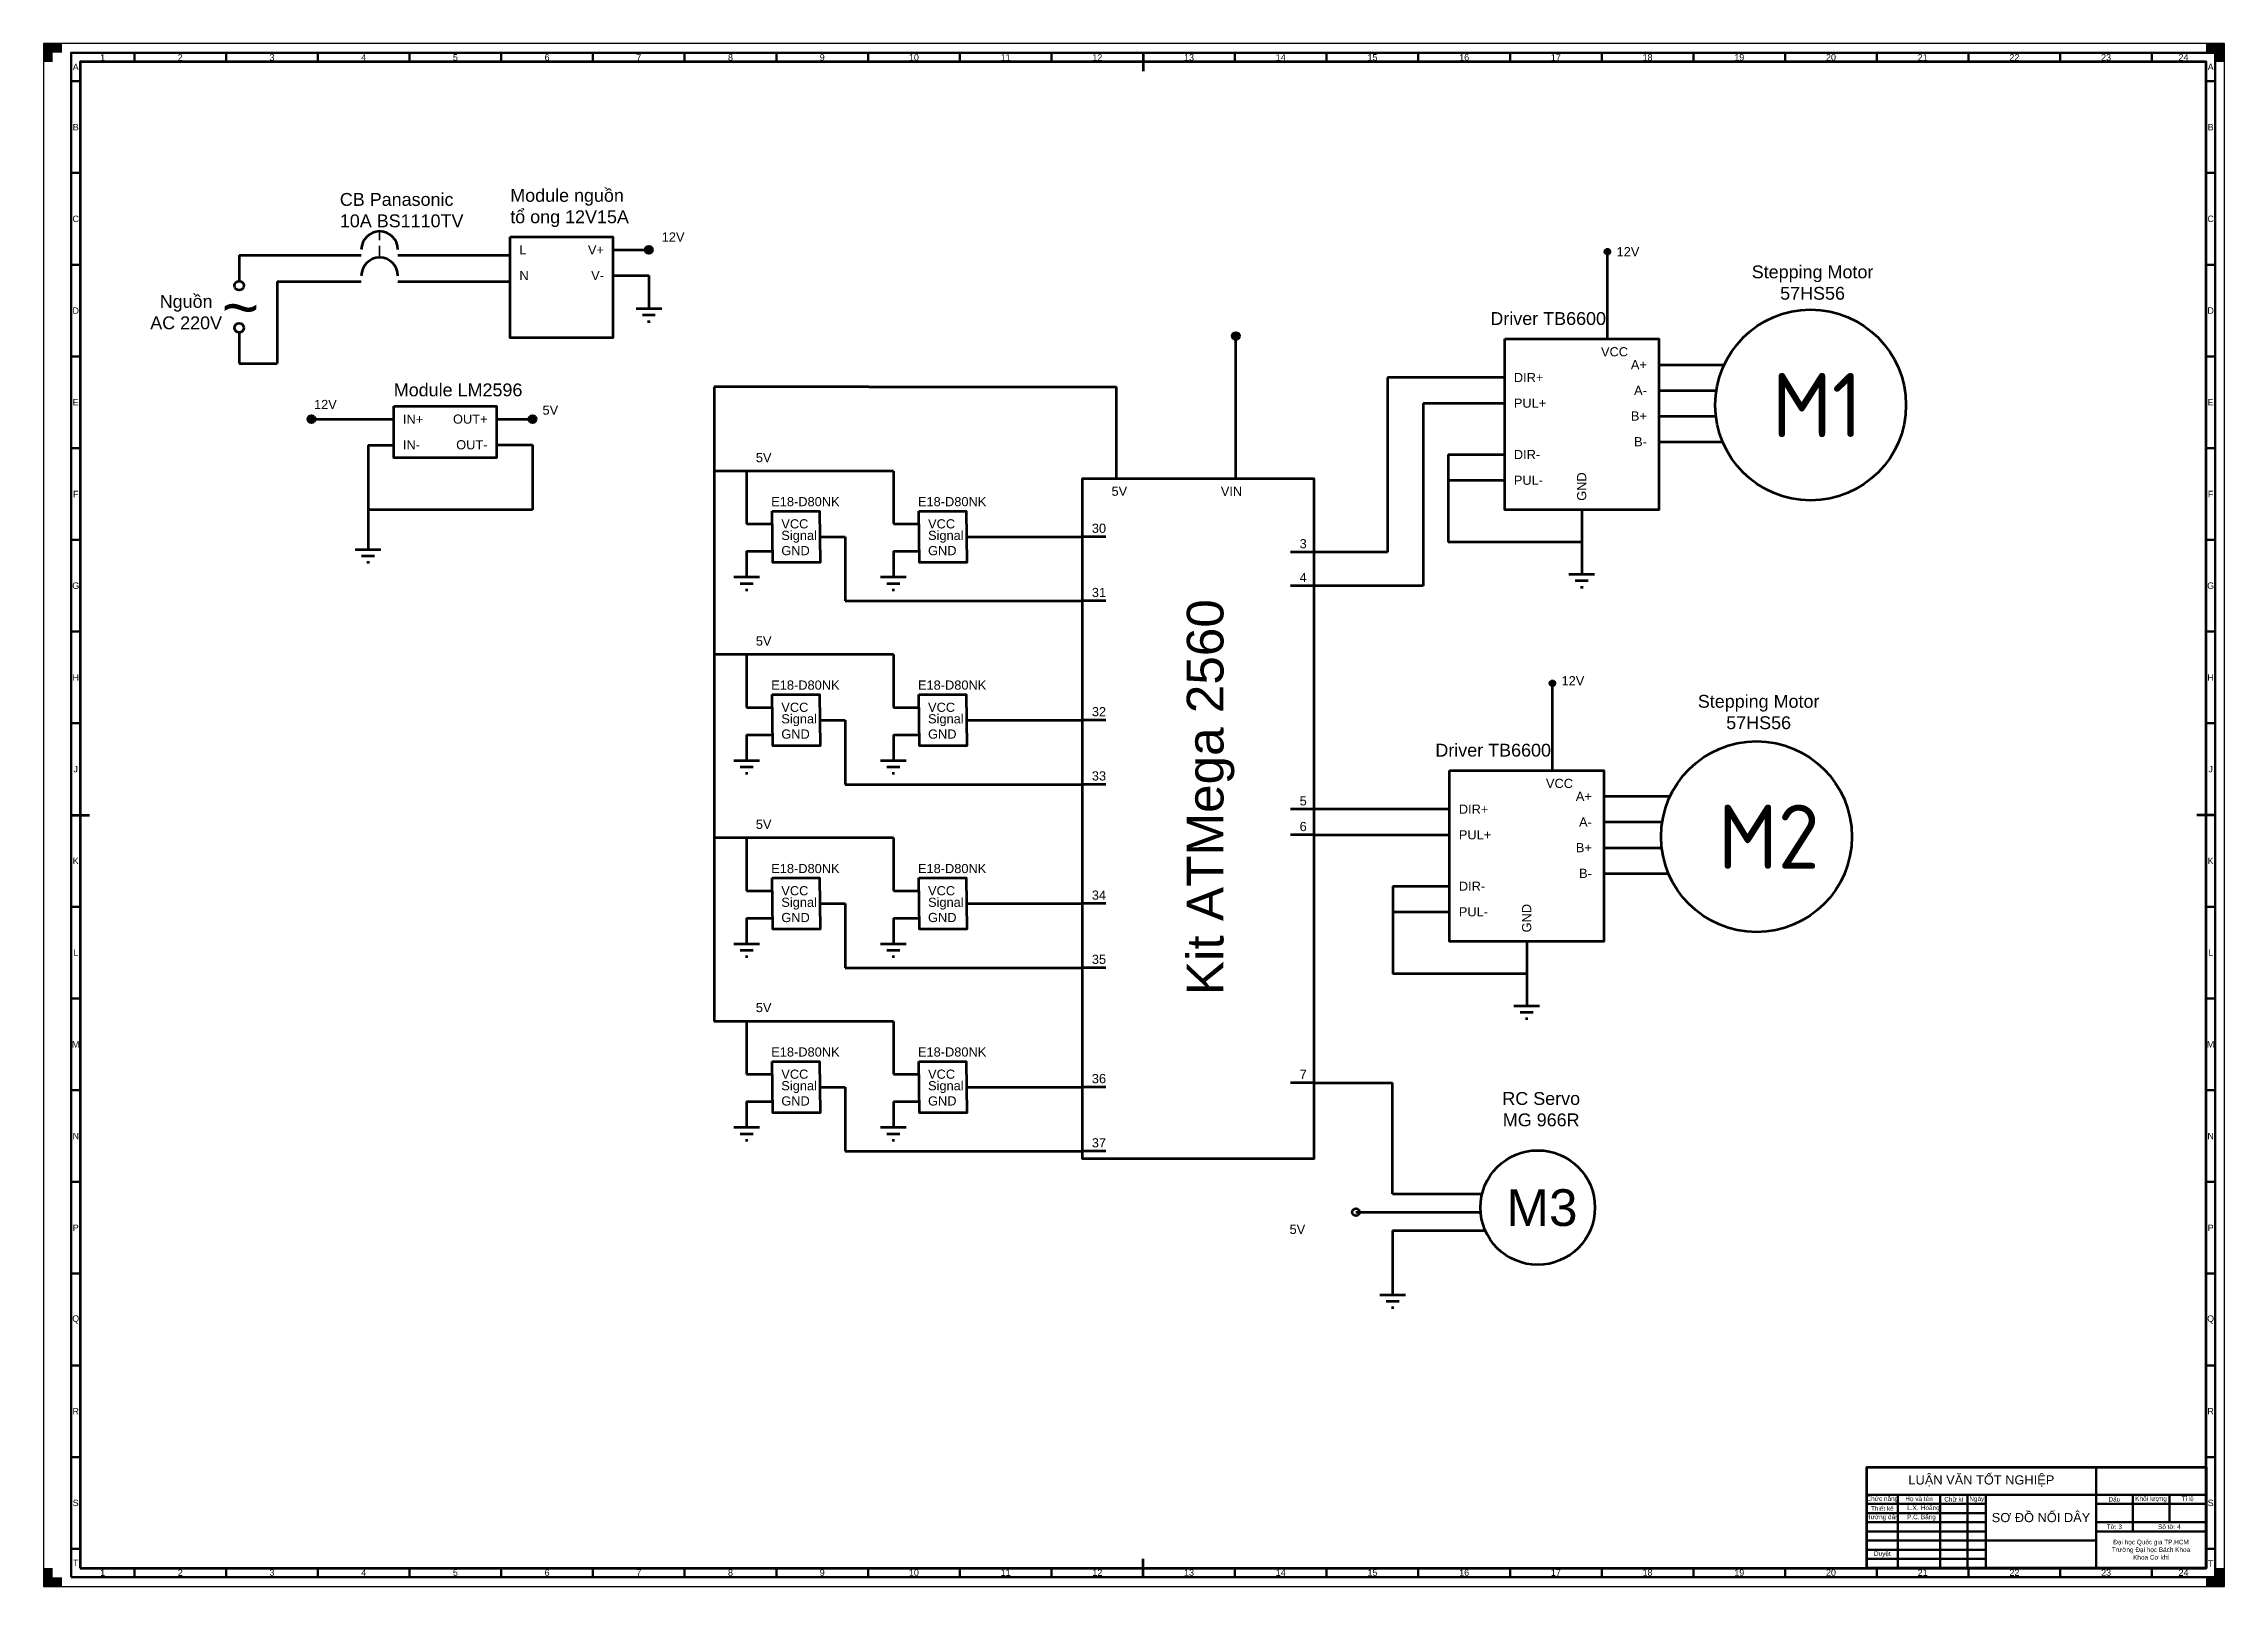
# Model space of a CAD drawing. Header units: millimetres. Extents: x -3609 to 4008, y -1340 to 6855.
# Drawn here: x 2819 to 4008, y 1932 to 2773 of the extents above; entities that cross this region are included whole.
import ezdxf

# ---------------------------------------------------------------- set-up
doc = ezdxf.new("R2010")
doc.units = ezdxf.units.MM
doc.header["$LTSCALE"] = 0.25
doc.linetypes.add('DASHEDX2', pattern=[38.1, 25.4, -12.7])
doc.layers.get('0').update_dxf_attribs({"lineweight": 70})
for name, color, linetype, lineweight in [('Frame 0.5', 170, 'Continuous', 50), ('Frame 1', 10, 'Continuous', 100), ('Hidden', 4, 'DASHEDX2', 35), ('Text', 2, 'Continuous', 35)]:
    doc.layers.add(name, color=color, linetype=linetype, lineweight=lineweight)
doc.styles.get("Standard").update_dxf_attribs({"font": 'arial.ttf', "width": 1.0001})
doc.styles.add('TCVN', font='')
doc.styles.get('TCVN').set_extended_font_data('TCVN 7284')

msp = doc.modelspace()

# ---------------------------------------------------------------- texts
at = {"lineweight": 200, "insert": (2915.7, 2641.9), "char_height": 25, "attachment_point": 1}
msp.add_mtext_dynamic_manual_height_columns('~', width=21.365, gutter_width=25, heights=[0], dxfattribs=at)
at = {"char_height": 35, "attachment_point": 1, "style": 'TCVN'}
for s, insert in [('M1', (3761, 2593.5)), ('M2', (3731.5, 2358.2))]:
    msp.add_mtext_dynamic_manual_height_columns(s, width=60.392, gutter_width=25, heights=[0], dxfattribs=dict(at, insert=insert))
at = {"insert": (3616.1, 2148.5), "char_height": 20, "attachment_point": 1}
msp.add_mtext_dynamic_manual_height_columns('M3', width=29.641, gutter_width=25, heights=[0], dxfattribs=at)
at = {"layer": 'Text'}
for s, width, gutter_width, heights, insert, char_height, attachment_point in [('\\pxqc;A', 5, 17.5, [0], (2836.1, 2760.3), 3.5, 5), ('\\pxqc;1', 34.5, 17.5, [0], (2850.8, 2765.5), 3.5, 5), ('\\pxqc;2', 50, 17.5, [0], (2893.1, 2765.5), 3.5, 5), ('\\pxqc;3', 50, 17.5, [0], (2943.1, 2765.5), 3.5, 5), ('\\pxqc;4', 50, 17.5, [0], (2993.1, 2765.5), 3.5, 5), ('\\pxqc;5', 50, 17.5, [0], (3043.1, 2765.5), 3.5, 5), ('\\pxqc;6', 50, 17.5, [0], (3093.1, 2765.5), 3.5, 5), ('\\pxqc;7', 50, 17.5, [0], (3143.1, 2765.5), 3.5, 5), ('\\pxqc;8', 50, 17.5, [0], (3193.1, 2765.5), 3.5, 5), ('\\pxqc;9', 50, 17.5, [0], (3243.1, 2765.5), 3.5, 5), ('\\pxqc;10', 50, 17.5, [0], (3293.1, 2765.5), 3.5, 5), ('\\pxqc;11', 50, 17.5, [0], (3343.1, 2765.5), 3.5, 5), ('\\pxqc;12', 50, 17.5, [0], (3393.1, 2765.5), 3.5, 5), ('\\pxqc;13', 50, 17.5, [0], (3443.1, 2765.5), 3.5, 5), ('\\pxqc;14', 50, 17.5, [0], (3493.1, 2765.5), 3.5, 5), ('\\pxqc;15', 50, 17.5, [0], (3543.1, 2765.5), 3.5, 5), ('\\pxqc;16', 50, 17.5, [0], (3593.1, 2765.5), 3.5, 5), ('\\pxqc;17', 50, 17.5, [0], (3643.1, 2765.5), 3.5, 5), ('\\pxqc;18', 50, 17.5, [0], (3693.1, 2765.5), 3.5, 5), ('\\pxqc;19', 50, 17.5, [0], (3743.1, 2765.5), 3.5, 5), ('\\pxqc;20', 50, 17.5, [0], (3793.1, 2765.5), 3.5, 5), ('\\pxqc;21', 50, 17.5, [0], (3843.1, 2765.5), 3.5, 5), ('\\pxqc;22', 50, 17.5, [0], (3893.1, 2765.5), 3.5, 5), ('\\pxqc;23', 50, 17.5, [0], (3943.1, 2765.5), 3.5, 5), ('\\pxqc;24', 34.5, 17.5, [0], (3985.3, 2765.5), 3.5, 5), ('\\pxqc;A', 5, 17.5, [0], (4000.1, 2760.3), 3.5, 5), ('\\pxqc;B', 5, 17.5, [0], (2836.1, 2727.5), 3.5, 5), ('\\pxqc;B', 5, 17.5, [0], (4000.1, 2727.5), 3.5, 5), ('CB Panasonic \\P10A BS1110TV', 111.195, 25, [0], (2980.1, 2682.2), 7, 4), ('Module nguồn tổ ong 12V15A', 68.194, 25, [0], (3073, 2683.4), 7, 4), ('\\pxqc;C', 5, 17.5, [0], (2836.1, 2677.5), 3.5, 5), ('\\pxqc;C', 5, 17.5, [0], (4000.1, 2677.5), 3.5, 5), ('\\pxi1;12V', 23.112, 25, [0], (3150.6, 2667.6), 5, 4), ('\\pxi1;L', 23.112, 25, [0], (3073, 2660.6), 5, 4), ('\\pxi1,qr;V+', 23.112, 25, [0], (3101, 2660.6), 5, 4), ('\\pxi1;12V', 23.112, 25, [0], (3671.2, 2659.6), 5, 4), ('\\pxqc;Stepping Motor\\P57HS56', 75.512, 25, [19.8], (3745.3, 2642.7), 7, 4), ('\\pxi1;N', 30.918, 25, [0], (3073, 2646.6), 5, 4), ('\\pxi1,qr;V-', 23.112, 25, [0], (3101, 2646.6), 5, 4), ('\\pxqc;D', 5, 17.5, [0], (2836.1, 2627.5), 3.5, 5), ('Nguồn AC 220V', 40, 25, [0], (2896.3, 2626.6), 7, 5), ('\\pxqc;D', 5, 17.5, [0], (4000.1, 2627.5), 3.5, 5), ('Driver TB6600', 65.752, 25, [19.8], (3607.4, 2623.1), 7, 4), ('VCC', 5, 25, [0], (3667.7, 2605), 5, 4), ('\\pxi1;DIR+', 23.112, 25, [0], (3615.2, 2591), 5, 4), ('\\pxi1,qr;A+', 35.523, 25, [2.09], (3657.2, 2598), 5, 4), ('Module LM2596', 87.608, 25, [0], (3009.5, 2584.2), 7, 4), ('\\pxi1,qr;A-', 35.523, 25, [2.09], (3657.2, 2584), 5, 4), ('\\pxqc;E', 5, 17.5, [0], (2836.1, 2577.5), 3.5, 5), ('\\pxi1;12V', 23.112, 25, [0], (2961, 2576.3), 5, 4), ('\\pxi1;IN+', 23.112, 25, [0], (3009.5, 2568.3), 5, 4), ('\\pxi1,qr;OUT+', 23.112, 25, [0], (3037.5, 2568.3), 5, 4), ('\\pxi1;5V', 15.096, 25, [1.45], (3085.6, 2573.2), 5, 4), ('\\pxi1;PUL+', 23.112, 25, [0], (3615.2, 2577), 5, 4), ('\\pxi1,qr;B+', 35.523, 25, [2.09], (3657.2, 2570), 5, 4), ('\\pxqc;E', 5, 17.5, [0], (4000.1, 2577.5), 3.5, 5), ('\\pxi1;IN-', 30.918, 25, [0], (3009.5, 2554.3), 5, 4), ('\\pxi1,qr;OUT-', 23.112, 25, [0], (3037.5, 2554.3), 5, 4), ('\\pxi1,qr;B-', 35.523, 25, [2.09], (3657.2, 2556), 5, 4), ('\\pxi1;5V', 23.112, 25, [0], (3201.9, 2547.3), 5, 4), ('\\pxi1;DIR-', 23.112, 25, [0], (3615.2, 2549), 5, 4), ('\\pxi1;PUL-', 23.112, 25, [0], (3615.2, 2535), 5, 4), ('\\pxqc;F', 5, 17.5, [0], (2836.1, 2527.5), 3.5, 5), ('\\pxi1;E18-D80NK', 17.875, 25, [2.6], (3210.3, 2523.3), 5, 4), ('\\pxi1;E18-D80NK', 17.875, 25, [2.6], (3290.3, 2523.3), 5, 4), ('\\pxi1,qr;5V', 58.376, 25, [0], (3351, 2529), 5, 4), ('\\pxi1,qr;VIN', 58.376, 25, [0], (3413.7, 2529), 5, 4), ('\\pxqc;F', 5, 17.5, [0], (4000.1, 2527.5), 3.5, 5), ('\\pxi1;VCC', 14.25, 25, [0], (3215.8, 2511.2), 5, 4), ('\\pxi1;VCC', 14.25, 25, [0], (3295.8, 2511.2), 5, 4), ('\\pxi1,ql;30', 12.672, 25, [0], (3385.1, 2508.8), 5, 4), ('\\pxi1;Signal', 25.875, 25, [0], (3215.8, 2504.2), 5, 4), ('\\pxi1;GND', 14.25, 25, [0], (3215.8, 2496.6), 5, 4), ('\\pxi1;Signal', 25.875, 25, [0], (3295.8, 2504.2), 5, 4), ('\\pxi1;GND', 14.25, 25, [0], (3295.8, 2496.6), 5, 4), ('\\pxi1,ql;3', 12.672, 25, [0], (3498.4, 2500.4), 5, 4), ('\\pxqc;G', 5, 17.5, [0], (2836.1, 2477.5), 3.5, 5), ('\\pxi1,ql;31', 12.672, 25, [0], (3385.1, 2473.8), 5, 4), ('\\pxi1,ql;4', 12.672, 25, [0], (3498.4, 2482), 5, 4), ('\\pxqc;G', 5, 17.5, [0], (4000.1, 2477.5), 3.5, 5), ('\\pxi1;5V', 23.112, 25, [0], (3201.9, 2447.3), 5, 4), ('\\pxqc;H', 5, 17.5, [0], (2836.1, 2427.5), 3.5, 5), ('\\pxi1;E18-D80NK', 17.875, 25, [2.6], (3210.3, 2423.3), 5, 4), ('\\pxi1;E18-D80NK', 17.875, 25, [2.6], (3290.3, 2423.3), 5, 4), ('\\pxi1;12V', 23.112, 25, [0], (3641.2, 2425.7), 5, 4), ('\\pxqc;H', 5, 17.5, [0], (4000.1, 2427.5), 3.5, 5), ('\\pxi1;VCC', 14.25, 25, [0], (3215.8, 2411.2), 5, 4), ('\\pxi1;VCC', 14.25, 25, [0], (3295.8, 2411.2), 5, 4), ('\\pxqc;Stepping Motor\\P57HS56', 75.512, 25, [19.8], (3715.9, 2408.6), 7, 4), ('\\pxi1;Signal', 25.875, 25, [0], (3215.8, 2404.2), 5, 4), ('\\pxi1;Signal', 25.875, 25, [0], (3295.8, 2404.2), 5, 4), ('\\pxi1,ql;32', 12.672, 25, [0], (3385.1, 2408.8), 5, 4), ('\\pxi1;GND', 14.25, 25, [0], (3215.8, 2396.6), 5, 4), ('\\pxi1;GND', 14.25, 25, [0], (3295.8, 2396.6), 5, 4), ('Driver TB6600', 65.752, 25, [19.8], (3577.4, 2387.8), 7, 4), ('\\pxqc;J', 5, 17.5, [0], (2836.1, 2377.5), 3.5, 5), ('\\pxqc;J', 5, 17.5, [0], (4000.1, 2377.5), 3.5, 5), ('\\pxi1,ql;33', 12.672, 25, [0], (3385.1, 2373.8), 5, 4), ('VCC', 5, 25, [0], (3637.7, 2369.7), 5, 4), ('\\pxi1,ql;5', 12.672, 25, [0], (3498.4, 2360.2), 5, 4), ('\\pxi1;DIR+', 23.112, 25, [0], (3585.2, 2355.7), 5, 4), ('\\pxi1,qr;A+', 35.523, 25, [2.09], (3627.2, 2362.7), 5, 4), ('\\pxi1;5V', 23.112, 25, [0], (3201.9, 2347.4), 5, 4), ('\\pxi1,ql;6', 12.672, 25, [0], (3498.4, 2346.2), 5, 4), ('\\pxi1;PUL+', 23.112, 25, [0], (3585.2, 2341.7), 5, 4), ('\\pxi1,qr;A-', 35.523, 25, [2.09], (3627.2, 2348.7), 5, 4), ('\\pxi1,qr;B+', 35.523, 25, [2.09], (3627.2, 2334.7), 5, 4), ('\\pxqc;K', 5, 17.5, [0], (2836.1, 2327.5), 3.5, 5), ('\\pxi1;E18-D80NK', 17.875, 25, [2.6], (3210.3, 2323.3), 5, 4), ('\\pxi1;E18-D80NK', 17.875, 25, [2.6], (3290.3, 2323.3), 5, 4), ('\\pxi1,qr;B-', 35.523, 25, [2.09], (3627.2, 2320.7), 5, 4), ('\\pxqc;K', 5, 17.5, [0], (4000.1, 2327.5), 3.5, 5), ('\\pxi1;VCC', 14.25, 25, [0], (3215.8, 2311.2), 5, 4), ('\\pxi1;Signal', 25.875, 25, [0], (3215.8, 2304.2), 5, 4), ('\\pxi1;VCC', 14.25, 25, [0], (3295.8, 2311.2), 5, 4), ('\\pxi1;Signal', 25.875, 25, [0], (3295.8, 2304.2), 5, 4), ('\\pxi1,ql;34', 12.672, 25, [0], (3385.1, 2308.8), 5, 4), ('\\pxi1;DIR-', 23.112, 25, [0], (3585.2, 2313.7), 5, 4), ('\\pxi1;GND', 14.25, 25, [0], (3215.8, 2296.6), 5, 4), ('\\pxi1;GND', 14.25, 25, [0], (3295.8, 2296.6), 5, 4), ('\\pxi1;PUL-', 23.112, 25, [0], (3585.2, 2299.7), 5, 4), ('\\pxqc;L', 5, 17.5, [0], (2836.1, 2277.5), 3.5, 5), ('\\pxi1,ql;35', 12.672, 25, [0], (3385.1, 2273.8), 5, 4), ('\\pxqc;L', 5, 17.5, [0], (4000.1, 2277.5), 3.5, 5), ('\\pxi1;5V', 23.112, 25, [0], (3201.9, 2247.5), 5, 4), ('\\pxqc;M', 5, 17.5, [0], (2836.1, 2227.5), 3.5, 5), ('\\pxi1;E18-D80NK', 17.875, 25, [2.6], (3210.3, 2223.3), 5, 4), ('\\pxi1;E18-D80NK', 17.875, 25, [2.6], (3290.3, 2223.3), 5, 4), ('\\pxqc;M', 5, 17.5, [0], (4000.1, 2227.5), 3.5, 5), ('\\pxi1;VCC', 14.25, 25, [0], (3215.8, 2211.2), 5, 4), ('\\pxi1;VCC', 14.25, 25, [0], (3295.8, 2211.2), 5, 4), ('\\pxi1,ql;7', 12.672, 25, [0], (3498.4, 2211.1), 5, 4), ('\\pxi1;Signal', 25.875, 25, [0], (3215.8, 2204.2), 5, 4), ('\\pxi1;Signal', 25.875, 25, [0], (3295.8, 2204.2), 5, 4), ('\\pxi1,ql;36', 12.672, 25, [0], (3385.1, 2208.8), 5, 4), ('\\pxqc;RC Servo\\PMG 966R', 66.418, 25, [0], (3601.9, 2192.1), 7, 4), ('\\pxi1;GND', 14.25, 25, [0], (3215.8, 2196.6), 5, 4), ('\\pxi1;GND', 14.25, 25, [0], (3295.8, 2196.6), 5, 4), ('\\pxqc;N', 5, 17.5, [0], (2836.1, 2177.5), 3.5, 5), ('\\pxi1,ql;37', 12.672, 25, [0], (3385.1, 2173.8), 5, 4), ('\\pxqc;N', 5, 17.5, [0], (4000.1, 2177.5), 3.5, 5), ('\\pxqc;P', 5, 17.5, [0], (2836.1, 2127.5), 3.5, 5), ('\\pxi1;5V', 15.096, 25, [1.45], (3492.9, 2126.6), 5, 4), ('\\pxqc;P', 5, 17.5, [0], (4000.1, 2127.5), 3.5, 5), ('\\pxqc;Q', 5, 17.5, [0], (2836.1, 2077.5), 3.5, 5), ('\\pxqc;Q', 5, 17.5, [0], (4000.1, 2077.5), 3.5, 5), ('\\pxqc;R', 5, 17.5, [0], (2836.1, 2027.5), 3.5, 5), ('\\pxqc;R', 5, 17.5, [0], (4000.1, 2027.5), 3.5, 5), ('LUẬN VĂN TỐT NGHIỆP', 125, 25, [0], (3875.1, 1989.5), 5, 5), ('\\pxqc;S', 5, 17.5, [0], (2836.1, 1977.5), 3.5, 5), ('Chức năng', 17, 25, [0], (3821.1, 1979.5), 2.5, 5), ('Thiết kế', 17, 25, [0], (3821.1, 1974.5), 2.5, 5), ('Họ và tên', 23, 25, [0], (3841.1, 1979.5), 2.5, 5), ('\\pxi-3,l5,t5;L.X.^IHoằng', 23, 25, [0], (3829.6, 1974.5), 2.5, 4), ('Chữ kí', 15, 25, [0], (3860.1, 1979.5), 2.5, 5), ('Ngày', 10, 25, [0], (3872.6, 1979.5), 2.5, 5), ('\\pxqc;Dấu', 20, 17.5, [0], (3947.6, 1979.5), 2.5, 5), ('\\pxqc;Khối lượng', 20, 17.5, [0], (3967.6, 1979.5), 2.5, 5), ('\\pxqc;Tỉ lệ', 20, 17.5, [0], (3987.6, 1979.5), 2.5, 5), ('\\pxqc;S', 5, 17.5, [0], (4000.1, 1977.5), 3.5, 5), ('Hướng dẫn', 17, 25, [0], (3821.1, 1969.5), 2.5, 5), ('\\pxi-3,l5,ql,t5;P.C.^IBằng', 23, 25, [0], (3829.6, 1969.5), 2.5, 4), ('SƠ ĐỒ NỐI DÂY', 60, 25, [0], (3907.6, 1969.5), 5, 5), ('Tờ: 3', 20, 17.5, [0], (3947.6, 1964.5), 2.5, 5), ('\\pxqc;Số tờ: 4', 40, 17.5, [0], (3977.6, 1964.5), 2.5, 5), ('\\pxqc;Duyệt', 17, 25, [0], (3821.1, 1949.5), 2.5, 5), ('Đại học Quốc gia TP.HCM\\PTrường Đại học Bách Khoa\\PKhoa Cơ khí', 60, 25, [0], (3967.6, 1952), 2.5, 5), ('\\pxqc;T', 5, 17.5, [0], (2836.1, 1944.8), 3.5, 5), ('\\pxqc;1', 34.5, 17.5, [0], (2850.8, 1939.5), 3.5, 5), ('\\pxqc;2', 50, 17.5, [0], (2893.1, 1939.5), 3.5, 5), ('\\pxqc;3', 50, 17.5, [0], (2943.1, 1939.5), 3.5, 5), ('\\pxqc;4', 50, 17.5, [0], (2993.1, 1939.5), 3.5, 5), ('\\pxqc;5', 50, 17.5, [0], (3043.1, 1939.5), 3.5, 5), ('\\pxqc;6', 50, 17.5, [0], (3093.1, 1939.5), 3.5, 5), ('\\pxqc;7', 50, 17.5, [0], (3143.1, 1939.5), 3.5, 5), ('\\pxqc;8', 50, 17.5, [0], (3193.1, 1939.5), 3.5, 5), ('\\pxqc;9', 50, 17.5, [0], (3243.1, 1939.5), 3.5, 5), ('\\pxqc;10', 50, 17.5, [0], (3293.1, 1939.5), 3.5, 5), ('\\pxqc;11', 50, 17.5, [0], (3343.1, 1939.5), 3.5, 5), ('\\pxqc;12', 50, 17.5, [0], (3393.1, 1939.5), 3.5, 5), ('\\pxqc;13', 50, 17.5, [0], (3443.1, 1939.5), 3.5, 5), ('\\pxqc;14', 50, 17.5, [0], (3493.1, 1939.5), 3.5, 5), ('\\pxqc;15', 50, 17.5, [0], (3543.1, 1939.5), 3.5, 5), ('\\pxqc;16', 50, 17.5, [0], (3593.1, 1939.5), 3.5, 5), ('\\pxqc;17', 50, 17.5, [0], (3643.1, 1939.5), 3.5, 5), ('\\pxqc;18', 50, 17.5, [0], (3693.1, 1939.5), 3.5, 5), ('\\pxqc;19', 50, 17.5, [0], (3743.1, 1939.5), 3.5, 5), ('\\pxqc;20', 50, 17.5, [0], (3793.1, 1939.5), 3.5, 5), ('\\pxqc;21', 50, 17.5, [0], (3843.1, 1939.5), 3.5, 5), ('\\pxqc;22', 50, 17.5, [0], (3893.1, 1939.5), 3.5, 5), ('\\pxqc;23', 50, 17.5, [0], (3943.1, 1939.5), 3.5, 5), ('\\pxqc;24', 34.5, 17.5, [0], (3985.3, 1939.5), 3.5, 5), ('\\pxqc;T', 5, 17.5, [0], (4000.1, 1944.5), 3.5, 5)]:
    msp.add_mtext_dynamic_manual_height_columns(s, width=width, gutter_width=gutter_width, heights=heights, dxfattribs=dict(at, insert=insert, char_height=char_height, attachment_point=attachment_point))
at = {"layer": 'Text', "attachment_point": 4, "rotation": 90}
for s, width, gutter_width, heights, insert, char_height in [('\\pxi1;GND', 23.112, 25, [0], (3657.2, 2518.8), 5), ('Kit ATMega 2560', 234.478, 0, [110.7], (3454.9, 2254.3), 20), ('\\pxi1;GND', 23.112, 25, [0], (3627.2, 2283.5), 5)]:
    msp.add_mtext_dynamic_manual_height_columns(s, width=width, gutter_width=gutter_width, heights=heights, dxfattribs=dict(at, insert=insert, char_height=char_height))

# ---------------------------------------------------------------- hatches: boundary and pattern name
h = msp.add_hatch(color=256)
h.dxf.hatch_style = 1
h.paths.add_polyline_path([(3146.6, 2660.6, 1), (3150.6, 2660.6, 1)])
h = msp.add_hatch(color=256)
h.dxf.hatch_style = 1
h.paths.add_polyline_path([(3669.8, 2659.6, 1), (3672.6, 2659.6, 1)])
h = msp.add_hatch(color=256)
h.dxf.hatch_style = 1
h.paths.add_polyline_path([(3466.6, 2613.6, 1), (3470.6, 2613.6, 1)])
h = msp.add_hatch(color=256)
h.dxf.hatch_style = 1
h.paths.add_polyline_path([(2966.7, 2568.3, 1), (2962.7, 2568.3, 1)])
h = msp.add_hatch(color=256)
h.dxf.hatch_style = 1
h.paths.add_polyline_path([(3087.1, 2568.3, 1), (3083.1, 2568.3, 1)])
h = msp.add_hatch(color=256)
h.dxf.hatch_style = 1
h.paths.add_polyline_path([(3642.6, 2424.3, 1), (3639.8, 2424.3, 1)])

# ---------------------------------------------------------------- linework, layer by layer
for p, q in [((2925.2, 2657.7), (2925.2, 2643.6)), ((2925.2, 2657.7), (2975.4, 2657.7)), ((2975.4, 2657.7), (2991.8, 2657.7)), ((3011.8, 2657.7), (3028.2, 2657.7)), ((3028.2, 2657.7), (3073, 2657.7)), ((3129, 2660.6), (3148.6, 2660.6)), ((3671.2, 2612), (3671.2, 2659.6)), ((2946, 2643.4), (2975.4, 2643.4)), ((2946, 2643.4), (2946, 2598.6)), ((2975.4, 2643.4), (2991.8, 2643.4)), ((3011.8, 2643.4), (3028.2, 2643.4)), ((3028.2, 2643.4), (3073, 2643.4)), ((3129, 2646.6), (3148.6, 2646.6)), ((3148.6, 2646.6), (3148.6, 2628.6)), ((2925.2, 2615.6), (2925.2, 2598.6)), ((3468.6, 2566), (3468.6, 2613.6)), ((3468.6, 2566), (3468.6, 2605.5)), ((2925.2, 2598.6), (2946, 2598.6)), ((3699.2, 2598), (3734.8, 2598)), ((3268.5, 2585.9), (3184.2, 2585.9)), ((3184.2, 2585.9), (3184.2, 2240)), ((3268.5, 2585.9), (3403.6, 2585.9)), ((3403.6, 2536), (3403.6, 2585.9)), ((3551.3, 2591), (3551.3, 2495.8)), ((3577.4, 2591), (3551.3, 2591)), ((3615.2, 2591), (3577.4, 2591)), ((3699.2, 2584), (3730.5, 2584)), ((2964.7, 2568.3), (3009.5, 2568.3)), ((3065.5, 2568.3), (3085.1, 2568.3)), ((3570.8, 2577), (3577.4, 2577)), ((3570.8, 2577), (3570.8, 2477.4)), ((3577.4, 2577), (3615.2, 2577)), ((3577.4, 2577), (3615.2, 2577)), ((3699.2, 2570), (3730.3, 2570)), ((3468.6, 2536), (3468.6, 2566)), ((2995.5, 2554.2), (3009.5, 2554.2)), ((2995.5, 2554.2), (2995.5, 2540.2)), ((3065.5, 2554.3), (3085.1, 2554.3)), ((3085.1, 2554.3), (3085.1, 2518.8)), ((3584.3, 2549), (3615.2, 2549)), ((3584.3, 2549), (3584.3, 2501.3)), ((3699.2, 2556), (3733.9, 2556)), ((2995.5, 2540.2), (2995.5, 2497.3)), ((3268.5, 2540), (3184.2, 2540)), ((3201.9, 2540), (3201.9, 2511.2)), ((3281.9, 2540), (3268.5, 2540)), ((3281.9, 2540), (3281.9, 2511.2)), ((3584.3, 2535), (3615.2, 2535)), ((3085.1, 2518.8), (2995.5, 2518.8)), ((3201.9, 2511.2), (3215.8, 2511.2)), ((3281.9, 2511.2), (3295.8, 2511.2)), ((3657.2, 2518.8), (3657.2, 2483.8)), ((3241.7, 2504.2), (3255.7, 2504.2)), ((3255.7, 2504.2), (3255.7, 2469.2)), ((3321.7, 2504.2), (3335.7, 2504.2)), ((3335.7, 2504.2), (3353.9, 2504.2)), ((3353.9, 2504.2), (3385.1, 2504.2)), ((3397.8, 2504.2), (3385.1, 2504.2)), ((3657.2, 2501.3), (3584.3, 2501.3)), ((3201.9, 2496.3), (3215.9, 2496.3)), ((3201.9, 2496.3), (3201.9, 2482.3)), ((3281.9, 2496.3), (3295.9, 2496.3)), ((3281.9, 2496.3), (3281.9, 2482.3)), ((3511.1, 2495.8), (3498.4, 2495.8)), ((3551.3, 2495.8), (3511.1, 2495.8)), ((3511.1, 2477.4), (3498.4, 2477.4)), ((3570.8, 2477.4), (3511.1, 2477.4)), ((3255.7, 2469.2), (3268.5, 2469.2)), ((3268.5, 2469.2), (3353.9, 2469.2)), ((3353.9, 2469.2), (3385.1, 2469.2)), ((3397.8, 2469.2), (3385.1, 2469.2)), ((3268.5, 2440), (3184.2, 2440)), ((3201.9, 2440), (3201.9, 2411.2)), ((3281.9, 2440), (3268.5, 2440)), ((3281.9, 2440), (3281.9, 2411.2)), ((3641.2, 2376.7), (3641.2, 2424.3)), ((3201.9, 2411.2), (3215.8, 2411.2)), ((3241.7, 2404.2), (3255.7, 2404.2)), ((3255.7, 2404.2), (3255.7, 2369.2)), ((3281.9, 2411.2), (3295.8, 2411.2)), ((3321.7, 2404.2), (3335.7, 2404.2)), ((3335.7, 2404.2), (3353.9, 2404.2)), ((3353.9, 2404.2), (3385.1, 2404.2)), ((3397.8, 2404.2), (3385.1, 2404.2)), ((3201.9, 2396.3), (3215.9, 2396.3)), ((3201.9, 2396.3), (3201.9, 2382.3)), ((3281.9, 2396.3), (3295.9, 2396.3)), ((3281.9, 2396.3), (3281.9, 2382.3)), ((3255.7, 2369.2), (3268.5, 2369.2)), ((3268.5, 2369.2), (3353.9, 2369.2)), ((3353.9, 2369.2), (3385.1, 2369.2)), ((3397.8, 2369.2), (3385.1, 2369.2)), ((3511.1, 2355.7), (3498.4, 2355.7)), ((3534.5, 2355.7), (3511.1, 2355.7)), ((3585.2, 2355.7), (3534.5, 2355.7)), ((3669.2, 2362.7), (3705.4, 2362.7)), ((3669.2, 2348.7), (3701.1, 2348.7)), ((3268.5, 2340), (3184.2, 2340)), ((3201.9, 2340), (3201.9, 2311.2)), ((3281.9, 2340), (3268.5, 2340)), ((3281.9, 2340), (3281.9, 2311.2)), ((3511.1, 2341.7), (3498.4, 2341.7)), ((3511.1, 2341.7), (3534.5, 2341.7)), ((3534.5, 2341.7), (3585.2, 2341.7)), ((3534.5, 2341.7), (3585.2, 2341.7)), ((3669.2, 2334.7), (3700.9, 2334.7)), ((3669.2, 2320.7), (3704.5, 2320.7)), ((3201.9, 2311.2), (3215.8, 2311.2)), ((3281.9, 2311.2), (3295.8, 2311.2)), ((3554.3, 2313.7), (3585.2, 2313.7)), ((3554.3, 2313.7), (3554.3, 2266)), ((3201.9, 2296.3), (3215.9, 2296.3)), ((3201.9, 2296.3), (3201.9, 2282.3)), ((3241.7, 2304.2), (3255.7, 2304.2)), ((3255.7, 2304.2), (3255.7, 2269.2)), ((3281.9, 2296.3), (3295.9, 2296.3)), ((3281.9, 2296.3), (3281.9, 2282.3)), ((3321.7, 2304.2), (3335.7, 2304.2)), ((3335.7, 2304.2), (3353.9, 2304.2)), ((3353.9, 2304.2), (3385.1, 2304.2)), ((3397.8, 2304.2), (3385.1, 2304.2)), ((3554.3, 2299.7), (3585.2, 2299.7)), ((3627.2, 2283.5), (3627.2, 2248.5)), ((3255.7, 2269.2), (3268.5, 2269.2)), ((3268.5, 2269.2), (3353.9, 2269.2)), ((3353.9, 2269.2), (3385.1, 2269.2)), ((3397.8, 2269.2), (3385.1, 2269.2)), ((3627.2, 2266), (3554.3, 2266)), ((3268.5, 2240), (3184.2, 2240)), ((3201.9, 2240), (3201.9, 2211.2)), ((3281.9, 2240), (3268.5, 2240)), ((3281.9, 2240), (3281.9, 2211.2)), ((3201.9, 2211.2), (3215.8, 2211.2)), ((3241.7, 2204.2), (3255.7, 2204.2)), ((3255.7, 2204.2), (3255.7, 2169.2)), ((3281.9, 2211.2), (3295.8, 2211.2)), ((3321.7, 2204.2), (3335.7, 2204.2)), ((3335.7, 2204.2), (3353.9, 2204.2)), ((3353.9, 2204.2), (3385.1, 2204.2)), ((3397.8, 2204.2), (3385.1, 2204.2)), ((3511.1, 2206.6), (3498.4, 2206.6)), ((3511.1, 2206.6), (3534.1, 2206.6)), ((3534.1, 2206.6), (3554.1, 2206.6)), ((3554.1, 2146), (3554.1, 2206.6)), ((3201.9, 2196.3), (3215.9, 2196.3)), ((3201.9, 2196.3), (3201.9, 2182.3)), ((3281.9, 2196.3), (3295.9, 2196.3)), ((3281.9, 2196.3), (3281.9, 2182.3)), ((3255.7, 2169.2), (3268.5, 2169.2)), ((3268.5, 2169.2), (3353.9, 2169.2)), ((3353.9, 2169.2), (3385.1, 2169.2)), ((3397.8, 2169.2), (3385.1, 2169.2)), ((3554.1, 2146), (3602.9, 2146)), ((3534.1, 2136), (3602.1, 2136)), ((3554.1, 2126), (3604.6, 2126)), ((3554.1, 2126), (3554.1, 2091))]:
    msp.add_line(p, q)
at = {"lineweight": 200}
for p, q in [((3141.6, 2628.6), (3155.6, 2628.6)), ((3145.1, 2625.1), (3152.1, 2625.1)), ((3147.9, 2621.6), (3149.3, 2621.6)), ((2988.5, 2497.3), (3002.5, 2497.3)), ((2992, 2493.8), (2999, 2493.8)), ((2994.8, 2490.3), (2996.2, 2490.3)), ((3194.9, 2482.3), (3208.9, 2482.3)), ((3198.4, 2478.8), (3205.4, 2478.8)), ((3201.2, 2475.3), (3202.6, 2475.3)), ((3274.9, 2482.3), (3288.9, 2482.3)), ((3278.4, 2478.8), (3285.4, 2478.8)), ((3281.2, 2475.3), (3282.6, 2475.3)), ((3650.2, 2483.8), (3664.2, 2483.8)), ((3653.7, 2480.3), (3660.7, 2480.3)), ((3656.5, 2476.8), (3657.9, 2476.8)), ((3194.9, 2382.3), (3208.9, 2382.3)), ((3198.4, 2378.8), (3205.4, 2378.8)), ((3274.9, 2382.3), (3288.9, 2382.3)), ((3278.4, 2378.8), (3285.4, 2378.8)), ((3201.2, 2375.3), (3202.6, 2375.3)), ((3281.2, 2375.3), (3282.6, 2375.3)), ((3194.9, 2282.3), (3208.9, 2282.3)), ((3198.4, 2278.8), (3205.4, 2278.8)), ((3201.2, 2275.3), (3202.6, 2275.3)), ((3274.9, 2282.3), (3288.9, 2282.3)), ((3278.4, 2278.8), (3285.4, 2278.8)), ((3281.2, 2275.3), (3282.6, 2275.3)), ((3620.2, 2248.5), (3634.2, 2248.5)), ((3623.7, 2245), (3630.7, 2245)), ((3626.5, 2241.5), (3627.9, 2241.5)), ((3194.9, 2182.3), (3208.9, 2182.3)), ((3198.4, 2178.8), (3205.4, 2178.8)), ((3274.9, 2182.3), (3288.9, 2182.3)), ((3278.4, 2178.8), (3285.4, 2178.8)), ((3201.2, 2175.3), (3202.6, 2175.3)), ((3281.2, 2175.3), (3282.6, 2175.3)), ((3547.1, 2091), (3561.1, 2091)), ((3550.6, 2087.5), (3557.6, 2087.5)), ((3553.4, 2084), (3554.8, 2084))]:
    msp.add_line(p, q, dxfattribs=at)
for points in [[(3073, 2667.6), (3129, 2667.6), (3129, 2612.6), (3073, 2612.6)], [(3615.2, 2612), (3699.2, 2612), (3699.2, 2518.8), (3615.2, 2518.8)], [(3009.5, 2575.3), (3065.5, 2575.3), (3065.5, 2547.3), (3009.5, 2547.3)], [(3215.8, 2518.2), (3241.6, 2518.2), (3241.9, 2490.2), (3216.1, 2490.2)], [(3295.8, 2518.2), (3321.6, 2518.2), (3321.9, 2490.2), (3296.1, 2490.2)], [(3215.8, 2418.2), (3241.6, 2418.2), (3241.9, 2390.2), (3216.1, 2390.2)], [(3295.8, 2418.2), (3321.6, 2418.2), (3321.9, 2390.2), (3296.1, 2390.2)], [(3585.2, 2376.7), (3669.2, 2376.7), (3669.2, 2283.5), (3585.2, 2283.5)], [(3215.8, 2318.2), (3241.6, 2318.2), (3241.9, 2290.2), (3216.1, 2290.2)], [(3295.8, 2318.2), (3321.6, 2318.2), (3321.9, 2290.2), (3296.1, 2290.2)], [(3215.8, 2218.2), (3241.6, 2218.2), (3241.9, 2190.2), (3216.1, 2190.2)], [(3295.8, 2218.2), (3321.6, 2218.2), (3321.9, 2190.2), (3296.1, 2190.2)]]:
    msp.add_lwpolyline(points, close=True, dxfattribs=at)
for points in [[(3438.6, 2165), (3385.1, 2165), (3385.1, 2536), (3438.6, 2536)], [(3438.6, 2536), (3511.1, 2536), (3511.1, 2165), (3438.6, 2165)]]:
    msp.add_lwpolyline(points, dxfattribs=at)
for centre, radius in [((3148.6, 2660.6), 2), ((3671.2, 2659.6), 1.4), ((3468.6, 2613.6), 2), ((2964.7, 2568.3), 2), ((3085.1, 2568.3), 2), ((3641.2, 2424.3), 1.4), ((3534.1, 2136), 2)]:
    msp.add_circle(centre, radius)
for centre, radius in [((2925.2, 2641.1), 2.5), ((3782, 2576), 52), ((2925.2, 2618.1), 2.5), ((3752.5, 2340.7), 52), ((3633.2, 2138.5), 31.2)]:
    msp.add_circle(centre, radius, dxfattribs=at)
for centre in [(3001.8, 2660.7), (3001.8, 2646.4)]:
    msp.add_arc(centre, 10, 0, 180, dxfattribs=at)
for points in [[(2828.6, 2768), (2828.6, 2773), (2818.6, 2768), (2818.6, 2773)], [(2818.6, 2763), (2818.6, 2773), (2823.6, 2763), (2823.6, 2773)], [(3997.6, 2768), (3997.6, 2773), (4007.6, 2768), (4007.6, 2773)], [(4007.6, 2763), (4007.6, 2773), (4002.6, 2763), (4002.6, 2773)], [(2818.6, 1942), (2818.6, 1932), (2823.6, 1942), (2823.6, 1932)], [(4007.6, 1942), (4007.6, 1932), (4002.6, 1942), (4002.6, 1932)], [(2828.6, 1937), (2828.6, 1932), (2818.6, 1937), (2818.6, 1932)], [(3997.6, 1937), (3997.6, 1932), (4007.6, 1937), (4007.6, 1932)]]:
    msp.add_solid(points)
at = {"layer": 'Defpoints'}
msp.add_lwpolyline([(2818.6, 1932), (4007.6, 1932), (4007.6, 2773), (2818.6, 2773)], close=True, dxfattribs=at)
at = {"layer": 'Frame 0.5'}
for p, q in [((2868.1, 2768), (2868.1, 2763)), ((2918.1, 2763), (2918.1, 2768)), ((2968.1, 2768), (2968.1, 2763)), ((3018.1, 2763), (3018.1, 2768)), ((3068.1, 2768), (3068.1, 2763)), ((3118.1, 2763), (3118.1, 2768)), ((3168.1, 2768), (3168.1, 2763)), ((3218.1, 2763), (3218.1, 2768)), ((3268.1, 2768), (3268.1, 2763)), ((3318.1, 2763), (3318.1, 2768)), ((3368.1, 2768), (3368.1, 2763)), ((3468.1, 2768), (3468.1, 2763)), ((3518.1, 2763), (3518.1, 2768)), ((3568.1, 2768), (3568.1, 2763)), ((3618.1, 2763), (3618.1, 2768)), ((3668.1, 2768), (3668.1, 2763)), ((3718.1, 2763), (3718.1, 2768)), ((3768.1, 2768), (3768.1, 2763)), ((3818.1, 2763), (3818.1, 2768)), ((3868.1, 2768), (3868.1, 2763)), ((3918.1, 2763), (3918.1, 2768)), ((3968.1, 2768), (3968.1, 2763)), ((2838.6, 2752.5), (2833.6, 2752.5)), ((3997.6, 2752.5), (4002.6, 2752.5)), ((2833.6, 2702.5), (2838.6, 2702.5)), ((4002.6, 2702.5), (3997.6, 2702.5)), ((2838.6, 2652.5), (2833.6, 2652.5)), ((3997.6, 2652.5), (4002.6, 2652.5)), ((2833.6, 2602.5), (2838.6, 2602.5)), ((4002.6, 2602.5), (3997.6, 2602.5)), ((2838.6, 2552.5), (2833.6, 2552.5)), ((3997.6, 2552.5), (4002.6, 2552.5)), ((2833.6, 2502.5), (2838.6, 2502.5)), ((4002.6, 2502.5), (3997.6, 2502.5)), ((2838.6, 2452.5), (2833.6, 2452.5)), ((3997.6, 2452.5), (4002.6, 2452.5)), ((2833.6, 2402.5), (2838.6, 2402.5)), ((4002.6, 2402.5), (3997.6, 2402.5)), ((2833.6, 2302.5), (2838.6, 2302.5)), ((4002.6, 2302.5), (3997.6, 2302.5)), ((2838.6, 2252.5), (2833.6, 2252.5)), ((3997.6, 2252.5), (4002.6, 2252.5)), ((2833.6, 2202.5), (2838.6, 2202.5)), ((4002.6, 2202.5), (3997.6, 2202.5)), ((2838.6, 2152.5), (2833.6, 2152.5)), ((3997.6, 2152.5), (4002.6, 2152.5)), ((2833.6, 2102.5), (2838.6, 2102.5)), ((4002.6, 2102.5), (3997.6, 2102.5)), ((2838.6, 2052.5), (2833.6, 2052.5)), ((3997.6, 2052.5), (4002.6, 2052.5)), ((2833.6, 2002.5), (2838.6, 2002.5)), ((4002.6, 2002.5), (3997.6, 2002.5)), ((3937.6, 1942), (3937.6, 1997)), ((3812.6, 1982), (3997.6, 1982)), ((3877.6, 1977), (3812.6, 1977)), ((3829.6, 1982), (3829.6, 1942)), ((3852.6, 1942), (3852.6, 1982)), ((3867.6, 1982), (3867.6, 1942)), ((3877.6, 1982), (3877.6, 1942)), ((3997.6, 1977), (3937.6, 1977)), ((3957.6, 1982), (3957.6, 1962)), ((3977.6, 1982), (3977.6, 1967)), ((3812.6, 1972), (3877.6, 1972)), ((3877.6, 1967), (3812.6, 1967)), ((3812.6, 1962), (3877.6, 1962)), ((3997.6, 1967), (3937.6, 1967)), ((3997.6, 1962), (3937.6, 1962)), ((2838.6, 1952.5), (2833.6, 1952.5)), ((3937.6, 1957), (3812.6, 1957)), ((3877.6, 1952), (3812.6, 1952)), ((3997.6, 1952.5), (4002.6, 1952.5)), ((2868.1, 1937), (2868.1, 1942)), ((2918.1, 1942), (2918.1, 1937)), ((2968.1, 1937), (2968.1, 1942)), ((3018.1, 1942), (3018.1, 1937)), ((3068.1, 1937), (3068.1, 1942)), ((3118.1, 1942), (3118.1, 1937)), ((3168.1, 1937), (3168.1, 1942)), ((3218.1, 1942), (3218.1, 1937)), ((3268.1, 1937), (3268.1, 1942)), ((3318.1, 1942), (3318.1, 1937)), ((3368.1, 1937), (3368.1, 1942)), ((3468.1, 1937), (3468.1, 1942)), ((3518.1, 1942), (3518.1, 1937)), ((3568.1, 1937), (3568.1, 1942)), ((3618.1, 1942), (3618.1, 1937)), ((3668.1, 1937), (3668.1, 1942)), ((3718.1, 1942), (3718.1, 1937)), ((3768.1, 1937), (3768.1, 1942)), ((3812.6, 1947), (3877.6, 1947)), ((3818.1, 1942), (3818.1, 1937)), ((3868.1, 1937), (3868.1, 1942)), ((3918.1, 1942), (3918.1, 1937)), ((3968.1, 1937), (3968.1, 1942))]:
    msp.add_line(p, q, dxfattribs=at)
msp.add_lwpolyline([(2833.6, 1937), (4002.6, 1937), (4002.6, 2768), (2833.6, 2768)], close=True, dxfattribs=at)
at = {"layer": 'Frame 1'}
for p, q in [((3418.1, 2768), (3418.1, 2758)), ((2833.6, 2352.5), (2843.6, 2352.5)), ((4002.6, 2352.5), (3992.6, 2352.5)), ((3418.1, 1937), (3418.1, 1947))]:
    msp.add_line(p, q, dxfattribs=at)
for points in [[(2838.6, 1942), (3997.6, 1942), (3997.6, 2763), (2838.6, 2763)], [(3997.6, 1942), (3812.6, 1942), (3812.6, 1997), (3997.6, 1997)]]:
    msp.add_lwpolyline(points, close=True, dxfattribs=at)
at = {"layer": 'Hidden'}
msp.add_line((3001.8, 2656.4), (3001.8, 2670.7), dxfattribs=at)

msp.set_redraw_order([(e.dxf.handle, doc.entitydb.next_handle()) for e in msp.query("TEXT MTEXT ATTDEF DIMENSION ARC_DIMENSION")])  # texts and dimensions are drawn at this point

doc.saveas('drawing.dxf')
